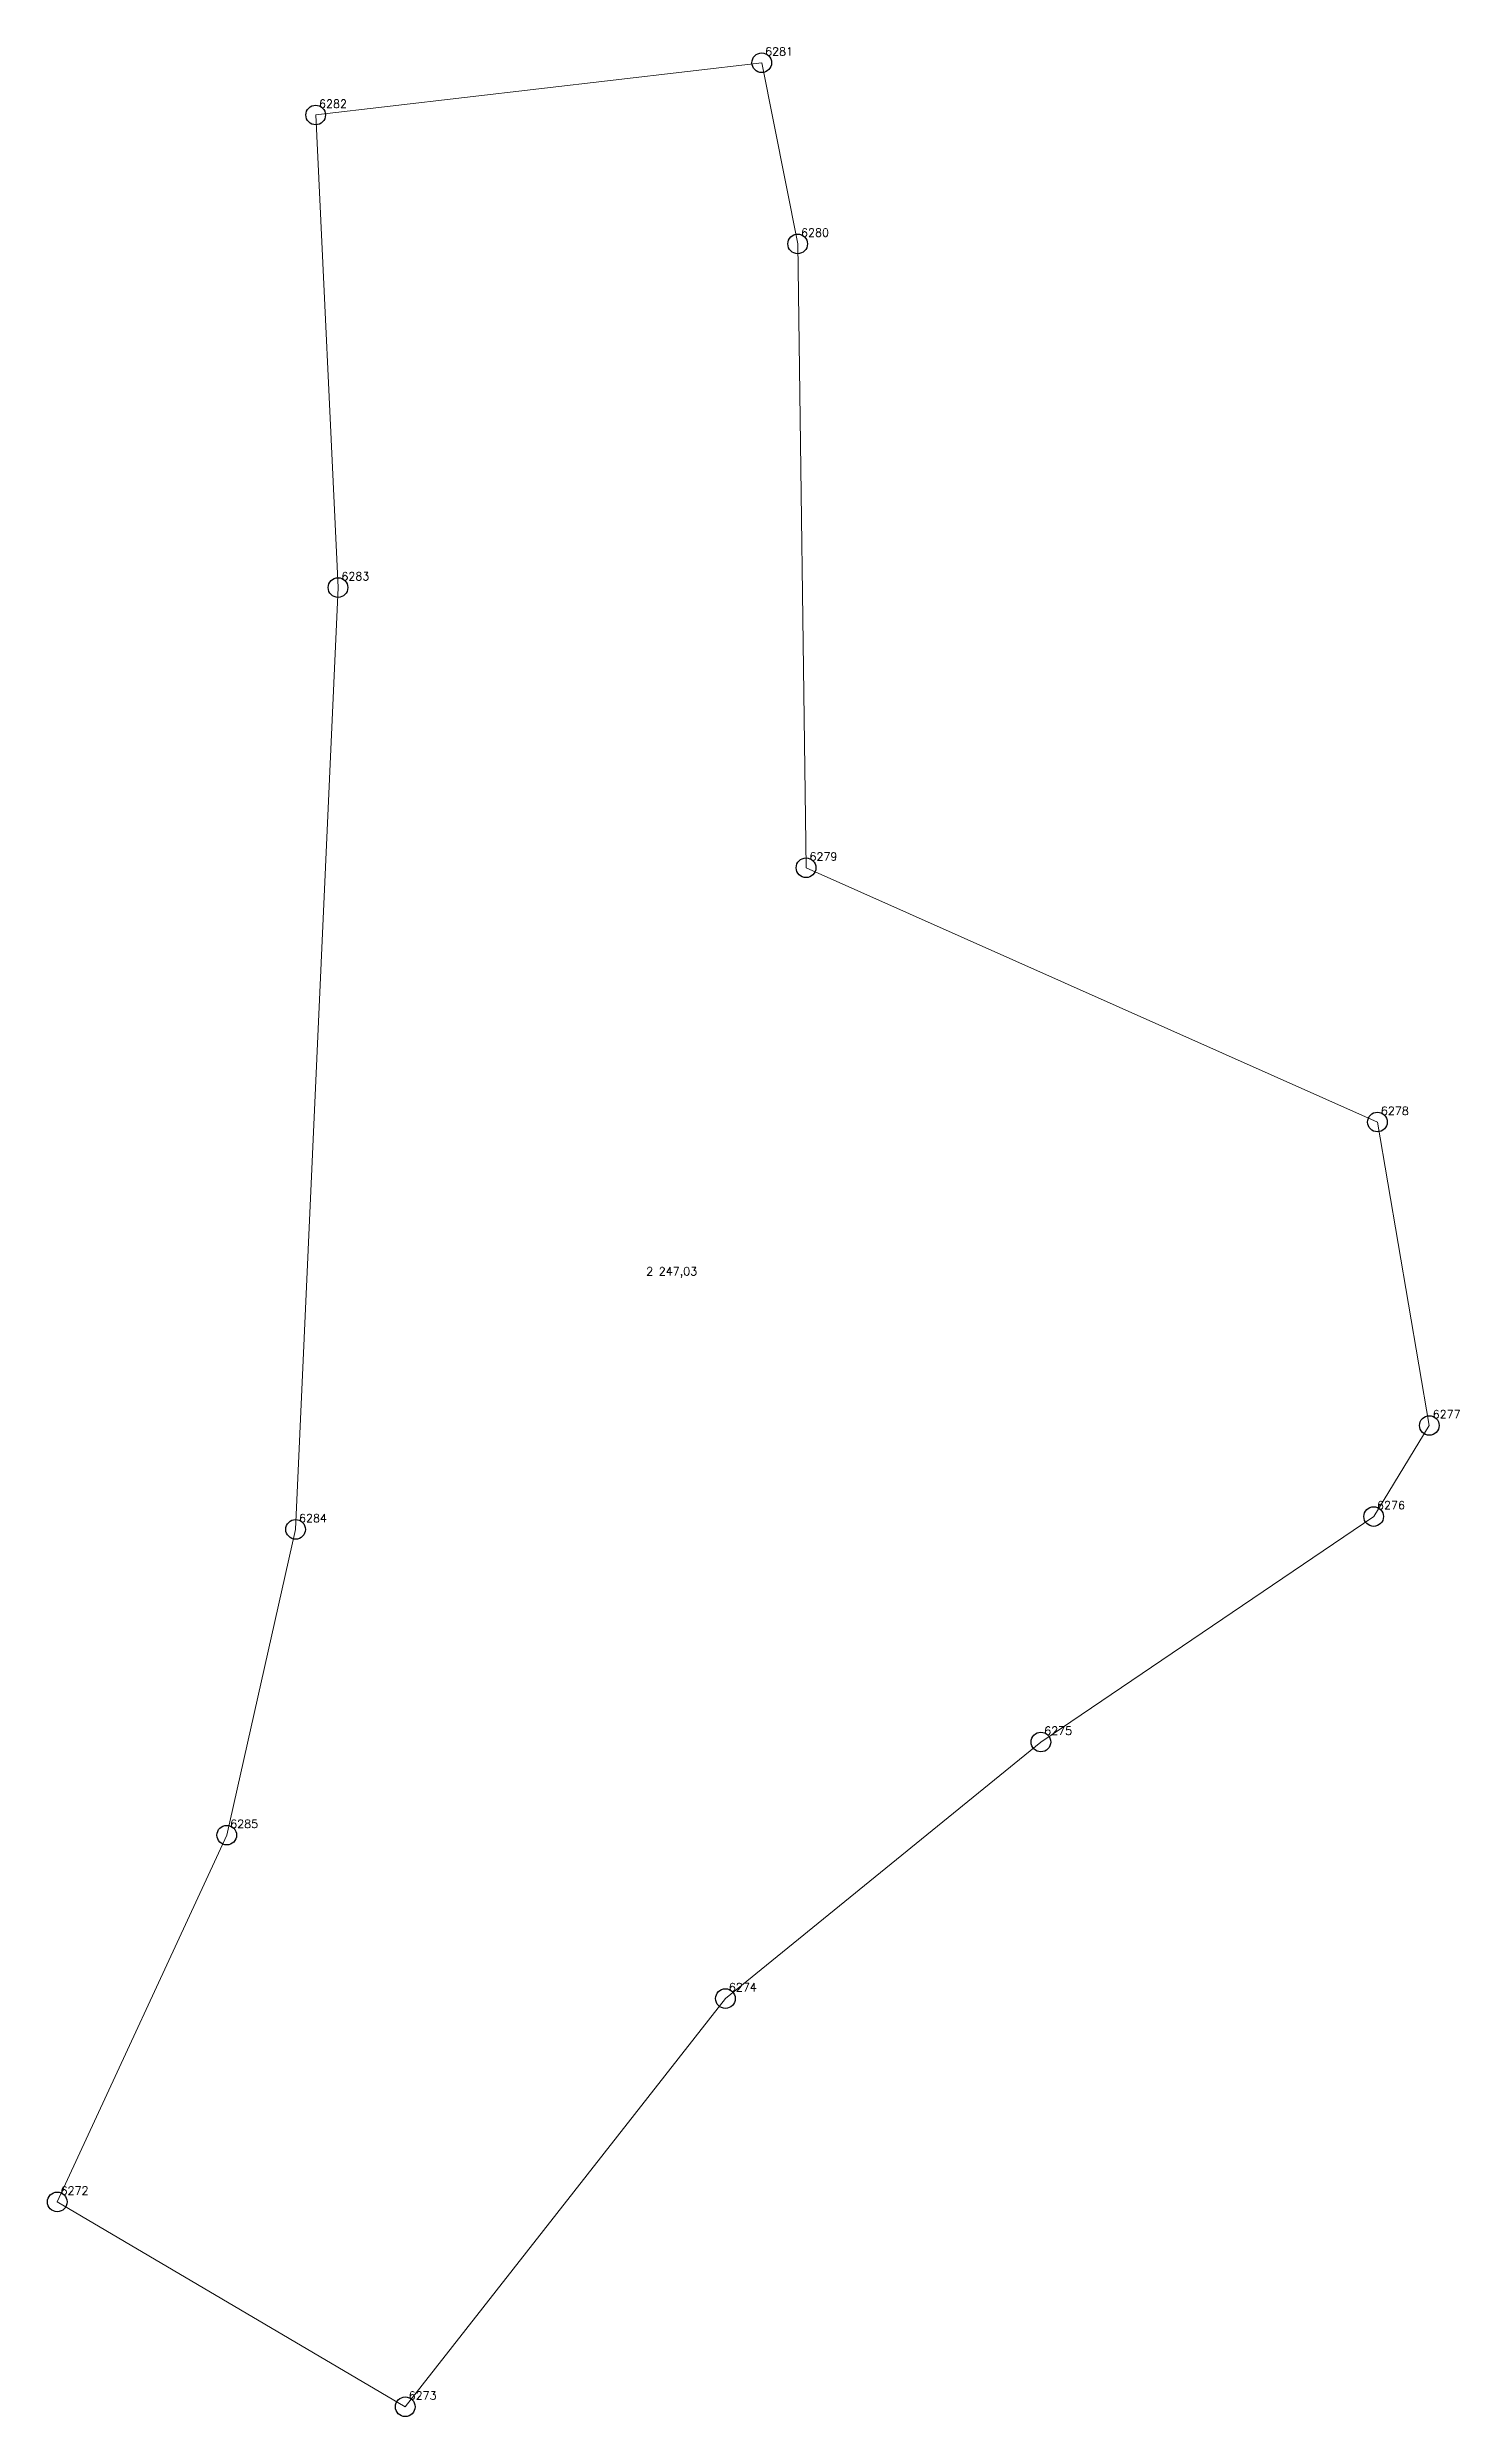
# Model space of a CAD drawing. Extents: x 1391501 to 1398271, y 354915 to 360782.
# Drawn here: x 1391501.1 to 1391555, y 355516.2 to 355606.6 of the extents above; entities that cross this region are included whole.
import ezdxf

# ---------------------------------------------------------------- set-up
doc = ezdxf.new("R2010")
doc.units = 0
doc.header["$PDMODE"] = 33
doc.header["$PDSIZE"] = 0.75
doc.layers.add('12 - ценные элементы визуального восприятия территории', color=7, linetype='Continuous')
doc.styles.get("Standard").update_dxf_attribs({"font": 'simplex.shx'})

msp = doc.modelspace()

# ---------------------------------------------------------------- texts
at = {"layer": '12 - ценные элементы визуального восприятия территории', "color": 7}
for s, p in [('6281', (1391528.465, 355606.322)), ('6282', (1391511.437, 355604.327)), ('6280', (1391529.837, 355599.405)), ('6283', (1391512.29, 355586.283)), ('6279', (1391530.157, 355575.581)), ('6278', (1391551.97, 355565.872)), ('2 247,03', (1391523.925, 355559.743)), ('6277', (1391553.951, 355554.285)), ('6276', (1391551.826, 355550.81)), ('6284', (1391510.671, 355550.318)), ('6275', (1391539.121, 355542.2)), ('6285', (1391508.043, 355538.643)), ('6274', (1391527.079, 355532.403)), ('6272', (1391501.57, 355524.639)), ('6273', (1391514.857, 355516.815))]:
    msp.add_text(s, height=0.3111, dxfattribs=at).set_placement(p)

# ---------------------------------------------------------------- linework, layer by layer
at = {"layer": '12 - ценные элементы визуального восприятия территории', "color": 7, "lineweight": 20}
msp.add_lwpolyline([(1391501.441, 355524.364), (1391507.914, 355538.368), (1391510.542, 355550.044), (1391512.161, 355586.008), (1391511.308, 355604.052), (1391528.336, 355606.048), (1391529.708, 355599.13), (1391530.028, 355575.307), (1391551.841, 355565.598), (1391553.822, 355554.011), (1391551.697, 355550.535), (1391538.992, 355541.925), (1391526.949, 355532.128), (1391514.728, 355516.54), (1391501.441, 355524.364)], close=True, dxfattribs=at)
at = {"layer": '12 - ценные элементы визуального восприятия территории'}
for p in [(1391528.336, 355606.048), (1391511.308, 355604.052), (1391529.708, 355599.13), (1391512.161, 355586.008), (1391530.028, 355575.307), (1391551.841, 355565.598), (1391553.822, 355554.011), (1391551.697, 355550.535), (1391510.542, 355550.044), (1391538.992, 355541.925), (1391507.914, 355538.368), (1391526.949, 355532.128), (1391501.441, 355524.364), (1391514.728, 355516.54)]:
    msp.add_point(p, dxfattribs=at)

msp.set_redraw_order([(e.dxf.handle, doc.entitydb.next_handle()) for e in msp.query("TEXT MTEXT ATTDEF DIMENSION ARC_DIMENSION")])  # texts and dimensions are drawn at this point

doc.saveas('drawing.dxf')
